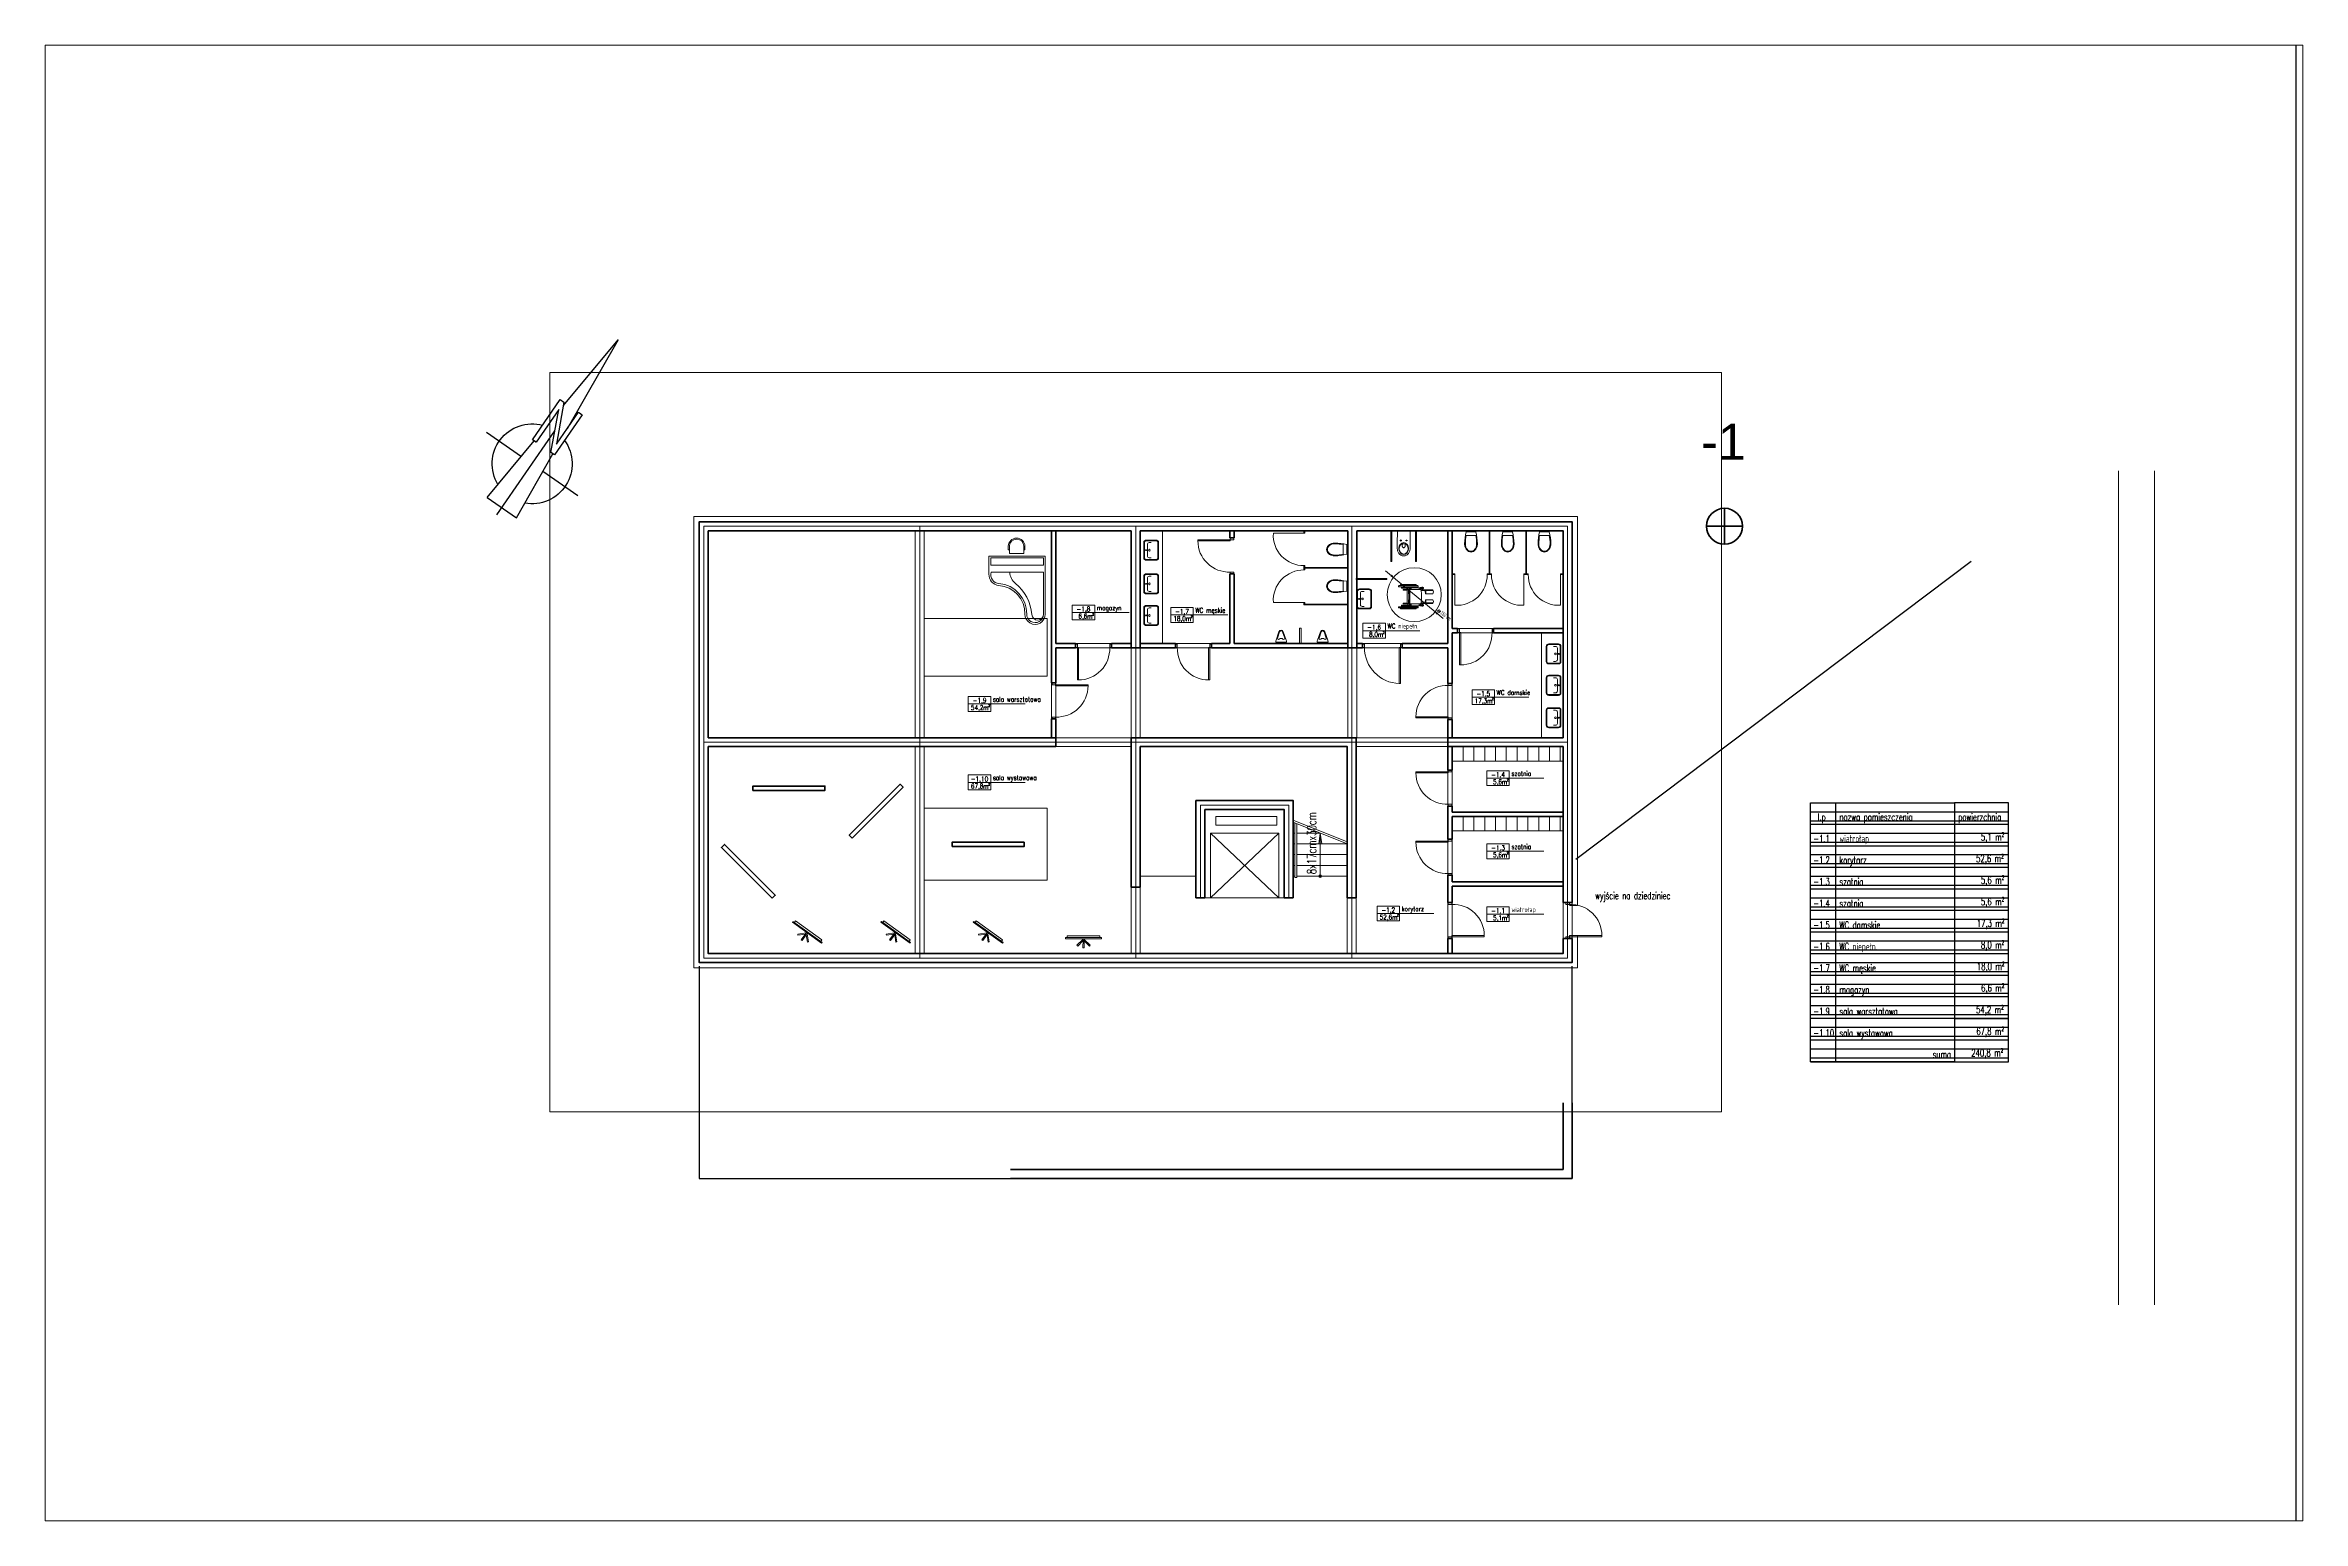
# Paper-space layout '2 (-1)' of a CAD drawing. Header units: millimetres. Extents: x -25 to 602, y -7 to 403.
# The model-space entities are those that its viewports show. They can reach past a viewport. Long polylines and large blocks are cut down to what shows.
import ezdxf
from ezdxf.enums import TextEntityAlignment as Align

# ---------------------------------------------------------------- set-up
doc = ezdxf.new("R2010")
doc.units = ezdxf.units.MM
doc.linetypes.add('DASHDOT', pattern=[25.4, 12.7, -6.35, 0, -6.35])
doc.linetypes.add('DASHED', pattern=[19.05, 12.7, -6.35])
for name, color, linetype, lineweight in [('A- NAD', 111, 'DASHED', 15), ('A-MEBLE', 253, 'Continuous', 5), ('A-OSIE', 7, 'DASHDOT', 0), ('A-SCIANY DZIAŁOWE', 1, 'Continuous', 40), ('A-STOLARKA OKIENNA', 1, 'Continuous', 5), ('A-WIDOK', 111, 'Continuous', 15), ('A-wykończenia', 6, 'Continuous', 13), ('A10_OPIS', 4, 'Continuous', 15), ('A13_WYPOSAZENIE SANITARNE', 41, 'Continuous', 9), ('A16_OPIS_POM', 2, 'Continuous', 9), ('mebelki', 8, 'Continuous', 5), ('SANITARIATY', 9, 'Continuous', 5), ('sciany murowane', 3, 'Continuous', 40)]:
    doc.layers.add(name, color=color, linetype=linetype, lineweight=lineweight)
doc.styles.add('ROMANS', font='romans', dxfattribs={"width": 0.7})
doc.styles.get("Standard").update_dxf_attribs({"font": 'arial.ttf'})

# ---------------------------------------------------------------- blocks, each defined once
blk = doc.blocks.new('MW-0-152')
at = {"layer": 'A13_WYPOSAZENIE SANITARNE', "linetype": 'ByBlock'}
blk.add_line((-15.5, -10), (15.5, -10), dxfattribs=at)
blk.add_lwpolyline([(-13.5, 0, 0.053819), (-17.7, -33.3, 0.078305), (-16.3, -42.2, 0.087719), (-12.6, -49.3, 0.105432), (-6.6, -54.4, 0.122623), (0, -56, 0.122623), (6.6, -54.4, 0.105432), (12.6, -49.3, 0.087719), (16.3, -42.2, 0.078305), (17.7, -33.3, 0.053819), (13.5, 0)], format="xyb", close=True, dxfattribs=at)
blk.add_lwpolyline([(-13.5, -10, 0.037963), (-15.7, -33.3, 0.078126), (-14.4, -41.6, 0.087719), (-11, -48.1, 0.105432), (-5.6, -52.6, 0.122623), (0, -54, 0.122623), (5.6, -52.6, 0.105432), (11, -48.1, 0.087719), (14.4, -41.6, 0.078126), (15.7, -33.3, 0.037963), (13.5, -10)], format="xyb", dxfattribs=at)
blk = doc.blocks.new('MW-0-105')
at = {"layer": 'A13_WYPOSAZENIE SANITARNE', "linetype": 'ByBlock'}
for points in [[(-21, -41), (21, -41, 0.414214), (28, -34), (28, -7, 0.414214), (21, 0), (-21, 0, 0.414214), (-28, -7), (-28, -34, 0.414214)], [(-21, -39), (21, -39, 0.414214), (26, -34), (26, -7, 0.414214), (21, -2), (-21, -2, 0.414214), (-26, -7), (-26, -34, 0.414214)]]:
    blk.add_lwpolyline(points, format="xyb", close=True, dxfattribs=at)
blk.add_lwpolyline([(21, -20.5), (21, -15, 0.414214), (16, -10), (-16, -10, 0.414214), (-21, -15), (-21, -20.5)], format="xyb", dxfattribs=at)
for centre, radius in [((0, -15.5), 2.5), ((0, -6.3), 1.29)]:
    blk.add_circle(centre, radius, dxfattribs=at)
blk = doc.blocks.new('A$C0A0820CA')
at = {"layer": 'A-STOLARKA OKIENNA'}
for points in [[(5, 5), (5, 95), (8, 95), (8, 5)], [(0, 5), (5, 5), (5, -5), (0, -5)], [(95, 5), (100, 5), (100, -5), (95, -5)]]:
    blk.add_lwpolyline(points, close=True, dxfattribs=at)
blk.add_arc((8.4, 8.4), 86.6, 357.77764, 90.28032, dxfattribs=at)
blk = doc.blocks.new('A$C3C107989')
at = {"layer": 'A13_WYPOSAZENIE SANITARNE', "lineweight": 0}
for points in [[(17.6, 0), (17.7, -12), (17.8, -23.9), (17.8, -47.8), (17.8, -49.8), (17.6, -51.8), (17.3, -53.7), (16.9, -55.7), (16.3, -57.6), (15.5, -59.4), (14.6, -61.2), (13.5, -62.8), (12.3, -64.3), (10.8, -65.7), (9.3, -67), (7.6, -68), (5.8, -68.8), (3.9, -69.5), (2, -69.9), (0, -70), (-2, -69.9), (-4, -69.5), (-5.8, -68.8), (-7.6, -68), (-9.3, -67), (-10.9, -65.7), (-12.3, -64.3), (-13.6, -62.8), (-14.7, -61.2), (-15.6, -59.4), (-16.3, -57.6), (-16.9, -55.7), (-17.3, -53.7), (-17.6, -51.8), (-17.8, -49.8), (-17.8, -47.8), (-17.8, -23.9), (-17.7, -12), (-17.6, 0)], [(-17.6, 0), (17.6, 0)]]:
    blk.add_lwpolyline(points, dxfattribs=at)
at = {"layer": 'A13_WYPOSAZENIE SANITARNE'}
for points in [[(-10.4, -27), (-5.1, -27)], [(-7.8, -24.5), (-7.8, -29.5)], [(5.1, -27), (10.2, -27)], [(7.7, -24.8), (7.7, -29.3)]]:
    blk.add_lwpolyline(points, dxfattribs=at)
at = {"layer": 'A13_WYPOSAZENIE SANITARNE', "lineweight": 0}
for points in [[(-7.8, -27.7), (-7.5, -27.7), (-7.2, -27.5), (-7.1, -27.3), (-7, -27), (-7.1, -26.7), (-7.2, -26.5), (-7.5, -26.3), (-7.8, -26.2), (-8, -26.3), (-8.3, -26.5), (-8.5, -26.7), (-8.5, -27), (-8.5, -27.3), (-8.3, -27.5), (-8, -27.7)], [(-4.5, -37.9), (-4.4, -37.6), (-4.3, -37.3), (-4.1, -37.1), (-3.8, -36.9), (-2.9, -36.5), (-2, -36.3), (-1, -36.1), (0, -36.1), (1, -36.1), (2, -36.3), (2.9, -36.5), (3.8, -36.9), (4.1, -37.1), (4.3, -37.3), (4.4, -37.6), (4.4, -37.9), (4.4, -40.7), (4.3, -42.1), (4, -43.5), (3.8, -44.2), (3.5, -44.9), (3.1, -45.5), (2.6, -46), (2, -46.4), (1.4, -46.7), (0.7, -47), (0, -47), (-0.7, -47), (-1.4, -46.7), (-2.1, -46.4), (-2.6, -46), (-3.1, -45.5), (-3.5, -44.9), (-3.8, -44.2), (-4, -43.5), (-4.3, -42.1), (-4.4, -40.7)]]:
    blk.add_lwpolyline(points, close=True, dxfattribs=at)
blk.add_circle((7.7, -27), 0.752, dxfattribs=at)
for centre, major_axis, ratio in [((0, -49.5), (0, -16.5), 0.829441), ((0, -49.9), (0, -14.8), 0.831158)]:
    blk.add_ellipse(centre, major_axis=major_axis, ratio=ratio, start_param=0, end_param=6.283185, dxfattribs=at)
blk = doc.blocks.new('MW-0-174')
at = {"layer": 'A13_WYPOSAZENIE SANITARNE'}
for points in [[(-6, -28.7, 0.71055), (6, -28.7), (14.2, -5.4, 0.08401), (15, -0.5), (15, 0), (-15, 0), (-15, -0.5, 0.08401), (-14.2, -5.4)], [(6, -7.5, -0.647842), (10, -11.2), (4.2, -28, -0.71055), (-4.2, -28), (-10, -11.2, -0.763455), (-5.2, -8, 0.366262), (5.2, -8, -0.077354)]]:
    blk.add_lwpolyline(points, format="xyb", close=True, dxfattribs=at)
blk = doc.blocks.new('A$C078D0F1A')
at = {"layer": 'sciany murowane'}
for p, q in [((-50, 0), (50, 0)), ((0, 50), (0, -50))]:
    blk.add_line(p, q, dxfattribs=at)
blk.add_circle((0, 0), 50, dxfattribs=at)
blk = doc.blocks.new('opis-pomieszczenie')
for p, q in [((-64.8, 0), (99.9, 0)), ((0, 21.8), (0, -21.4))]:
    blk.add_line(p, q)
blk.add_lwpolyline([(0, 21.8), (-64.8, 21.8), (-64.8, -21.4), (0, -21.4)])
at = {"style": 'ROMANS', "width": 0.7}
for s, height, p in [('m', 14.3, (-13.8, -18)), ('2', 7.15, (-4.6, -8.4))]:
    blk.add_text(s, height=height, dxfattribs=at).set_placement(p, align=Align.CENTER)
blk.add_attdef('NR', text='', height=14.3, dxfattribs=at).set_placement((-32.4, 2.8), align=Align.CENTER)
for tag, p in [('POMIESZCZENIE', (6.3, 3.9)), ('POS', (6.3, -17.6))]:
    blk.add_attdef(tag, p, '', height=14.3, dxfattribs=at)
blk.add_attdef('POW', text='', height=14.3, dxfattribs=at).set_placement((-27, -17.4), align=Align.RIGHT)
blk = doc.blocks.new('A$C6F6820FE')
at = {"layer": 'A-MEBLE'}
for p, q in [((0, -13.7), (40, -13.7)), ((0, -43.7), (40, -43.7)), ((40, -313.7), (40, -5.7)), ((0, -73.7), (40, -73.7)), ((0, -103.7), (40, -103.7)), ((0, -133.7), (40, -133.7)), ((0, -163.7), (40, -163.7)), ((0, -193.7), (40, -193.7)), ((0, -223.7), (40, -223.7)), ((0, -253.7), (40, -253.7)), ((0, -283.7), (40, -283.7))]:
    blk.add_line(p, q, dxfattribs=at)
blk = doc.blocks.new('A$C1A052F2C')
at = {"layer": 'A-STOLARKA OKIENNA'}
for points in [[(-105, -5), (-110, -5), (-110, 5), (-105, 5)], [(0, -5), (-5, -5), (-5, 5), (0, 5)], [(-5, -5), (-5, -105), (-8, -105), (-8, -5)]]:
    blk.add_lwpolyline(points, close=True, dxfattribs=at)
blk.add_arc((-4.3, -4.4), 100.7, 180.3589, 267.89619, dxfattribs=at)
blk = doc.blocks.new('A$C594607AF')
at = {"layer": 'A-MEBLE'}
for p, q in [((46.8, 67.9), (-5.2, 67.9)), ((-5.2, 64.7), (46.8, 64.7)), ((42.4, 70.5), (-0.8, 70.5)), ((-0.8, 70.5), (-0.8, 67.9)), ((1.8, 63), (1.8, 60.4)), ((19.6, 63), (1.8, 63)), ((19.6, 64.7), (19.6, 57.1)), ((22.1, 64.7), (22.1, 60.6)), ((37.3, 63), (22.1, 63)), ((37.3, 63), (37.3, 61.9)), ((42.4, 70.5), (42.4, 67.9)), ((58.5, 55.9), (58.5, 63.1)), ((58.5, 63.1), (60.7, 63.1)), ((60.7, 63.1), (60.7, 55.9)), ((-5.2, 9.3), (46.8, 9.3)), ((46.8, 6.1), (-5.2, 6.1)), ((-0.8, 3.5), (-0.8, 6.1)), ((42.4, 3.5), (-0.8, 3.5)), ((19.6, 60.4), (1.8, 60.4)), ((1.8, 11), (1.8, 13.6)), ((19.6, 13.6), (1.8, 13.6)), ((19.6, 11), (1.8, 11)), ((7.2, 57.1), (6.6, 57.1)), ((6.6, 55.3), (17.5, 55.3)), ((6.6, 18.7), (17.5, 18.7)), ((7.2, 16.9), (6.6, 16.9)), ((9.6, 57.1), (9, 57.1)), ((9.6, 16.9), (9, 16.9)), ((12.1, 57.1), (11.4, 57.1)), ((12.1, 16.9), (11.4, 16.9)), ((14.6, 57.1), (13.9, 57.1)), ((14.6, 16.9), (13.9, 16.9)), ((17.5, 57.1), (16.4, 57.1)), ((17.5, 16.9), (16.4, 16.9)), ((17.5, 57.1), (19.9, 57.1)), ((17.5, 16.9), (17.5, 57.1)), ((17.5, 57.1), (19.9, 57.1)), ((17.5, 16.9), (19.9, 16.9)), ((19.6, 9.3), (19.6, 16.9)), ((22.1, 60.6), (29, 60.6)), ((22.1, 58.1), (29, 58.1)), ((22.1, 58.1), (22.1, 41.7)), ((22.1, 41.7), (24.6, 41.7)), ((24.6, 41.7), (22.1, 41.7)), ((24.6, 32.3), (22.1, 32.3)), ((22.1, 15.9), (22.1, 32.3)), ((22.1, 15.9), (29, 15.9)), ((22.1, 13.4), (29, 13.4)), ((22.1, 9.3), (22.1, 13.4)), ((37.3, 11), (22.1, 11)), ((24.6, 57.1), (29.2, 57.1)), ((24.6, 16.9), (24.6, 57.1)), ((24.6, 57.1), (29.2, 57.1)), ((24.6, 16.9), (29.2, 16.9)), ((50.7, 61.9), (29.3, 61.9)), ((50.7, 61.9), (29.3, 61.9)), ((29.3, 56.8), (50.7, 56.8)), ((29.3, 56.8), (50.7, 56.8)), ((29.3, 17.2), (50.7, 17.2)), ((50.7, 12.1), (29.3, 12.1)), ((37.3, 11), (37.3, 12.1)), ((42.4, 3.5), (42.4, 6.1)), ((50.8, 57.1), (55.4, 57.1)), ((50.8, 57.1), (55.4, 57.1)), ((50.8, 16.9), (55.4, 16.9)), ((58.5, 62.3), (53.3, 62.3)), ((53.3, 59.9), (58.5, 59.9)), ((53.3, 14.1), (58.5, 14.1)), ((58.5, 11.7), (53.3, 11.7)), ((55.7, 55.9), (89.3, 55.9)), ((55.7, 18.1), (89.3, 18.1)), ((56.1, 53.9), (90.1, 53.9)), ((56.1, 20.1), (90.1, 20.1)), ((58.5, 18.1), (58.5, 10.9)), ((58.5, 10.9), (60.7, 10.9)), ((62.1, 62.3), (60.7, 62.3)), ((62.1, 59.9), (60.7, 59.9)), ((60.7, 10.9), (60.7, 18.1)), ((62.1, 14.1), (60.7, 14.1)), ((62.1, 11.7), (60.7, 11.7)), ((89.3, 45.3), (68.9, 45.3)), ((89.3, 28.7), (68.9, 28.7))]:
    blk.add_line(p, q, dxfattribs=at)
for centre, radius, start, end in [((-5, 66.3), 1.62, 83.34842, 263.34842), ((46.7, 66.3), 1.62, 276.65158, 96.65158), ((-5, 7.7), 1.62, 96.65158, 276.65158), ((8.8, 56.2), 2.43, 157.5799, 202.4201), ((8.8, 17.8), 2.43, 157.5799, 202.4201), ((8.1, 59.4), 2.43, 248.70127, 291.29873), ((8.1, 14.6), 2.43, 68.70127, 111.29873), ((10.5, 59.4), 2.43, 248.70127, 291.29873), ((10.5, 14.6), 2.43, 68.70127, 111.29873), ((13, 59.4), 2.43, 248.70127, 291.29873), ((13, 14.6), 2.43, 68.70127, 111.29873), ((15.5, 59.4), 2.43, 248.70127, 291.29873), ((15.5, 14.6), 2.43, 68.70127, 111.29873), ((-64.5, 37), 86.8, 346.5803, 13.4197), ((35.8, 59.4), 6.91, 158.6958, 201.3042), ((35.8, 59.4), 6.91, 158.6958, 201.3042), ((35.8, 14.6), 6.91, 158.6958, 201.3042), ((46.7, 7.7), 1.62, 263.34842, 83.34842), ((44.2, 59.4), 6.91, 338.6958, 21.3042), ((44.2, 59.4), 6.91, 338.6958, 21.3042), ((44.2, 14.6), 6.91, 338.6958, 21.3042), ((53.7, 61.1), 1.29, 111.19345, 248.80655), ((53.7, 12.9), 1.29, 111.19345, 248.80655), ((-29, 37), 86.8, 346.5803, 13.4197), ((61.6, 61.1), 1.29, 291.19345, 68.80655), ((61.6, 12.9), 1.29, 291.19345, 68.80655), ((80.7, 50.6), 12.9, 165.06492, 204.38543), ((80.7, 23.4), 12.9, 155.61457, 194.93508), ((80.7, 50.6), 11.7, 165.06492, 207.03246), ((80.7, 23.4), 11.7, 152.96754, 194.93508), ((77.6, 50.6), 12.9, 335.61457, 24.38543), ((77.6, 23.4), 12.9, 335.61457, 24.38543)]:
    blk.add_arc(centre, radius, start, end, dxfattribs=at)
blk = doc.blocks.new('A$C50B7139D')
at = {"layer": 'A-MEBLE'}
h = blk.add_hatch(color=256, dxfattribs=at)
h.dxf.hatch_style = 1
h.paths.add_polyline_path([(-117.6, 106.2), (-112.1, 99.5), (-119.7, 103.7)])
h = blk.add_hatch(color=256, dxfattribs=at)
h.dxf.hatch_style = 1
h.paths.add_polyline_path([(11, -0.3), (3.4, 3.9), (9, -2.8)])
blk.add_line((3.4, 3.9), (-112.2, 99.4), dxfattribs=at)
for points in [[(-112.1, 99.5), (-134.2, 117.8)], [(3.4, 3.9), (25.5, -14.4)]]:
    blk.add_lwpolyline(points, dxfattribs=at)
for points in [[(-117.6, 106.2), (-112.1, 99.5), (-119.7, 103.7)], [(11, -0.3), (3.4, 3.9), (9, -2.8)]]:
    blk.add_lwpolyline(points, close=True, dxfattribs=at)
blk.add_circle((-54.4, 51.6), 75, dxfattribs=at)
at = {"layer": 'A16_OPIS_POM'}
blk.add_line((8.9, 6.4), (19.8, 4.8), dxfattribs=at)
blk.add_circle((14.4, 5.8), 3.53, dxfattribs=at)
blk.add_blockref('A$C594607AF', (-91.7, 8.9))
at = {"layer": 'A16_OPIS_POM', "insert": (23.3, 6.8), "char_height": 10, "attachment_point": 1, "rotation": 322.72495, "style": 'ROMANS'}
blk.add_mtext_dynamic_manual_height_columns('{\\fArial Narrow|b0|i0|c0|p34;150 cm}', width=102.116, gutter_width=12.5, heights=[0], dxfattribs=at)
blk = doc.blocks.new('A$C75C05469')
at = {"layer": 'A-WIDOK'}
h = blk.add_hatch(color=256, dxfattribs=at)
h.dxf.hatch_style = 1
h.paths.add_polyline_path([(9.8, -60), (-4.9, -30)])
h.paths.add_polyline_path([(4, 0), (0.1, 30), (0, 30), (-4, 0)])
blk.add_lwpolyline([(0.1, 30), (4, 0), (-4, 0), (0, 30)], dxfattribs=at)
blk = doc.blocks.new('sztalugaa')
at = {"layer": 'A-MEBLE', "ltscale": 10}
for points in [[(-61, -73.2), (-3.7, 8.7), (-1.2, 7), (-58.6, -75), (-61, -73.2)], [(-4.1, 2.9), (0, 0), (-51.6, -73.7), (-55.7, -70.9)], [(-35.1, -32.8), (-57.7, -36.8), (-58.2, -33.9), (-37.8, -30.3)], [(-34.8, -28.8), (-52.4, -16.4), (-54.1, -18.9), (-36.5, -31.2)], [(-32.8, -29.6), (-36.7, -6.9), (-39.7, -7.4), (-36.1, -27.8)], [(-33.5, -33.9), (-36.8, -31.6), (-34.5, -28.3), (-31.2, -30.6), (-33.5, -33.9)]]:
    blk.add_lwpolyline(points, dxfattribs=at)
blk = doc.blocks.new('fortepian')
at = {"layer": 'mebelki'}
for p, q in [((-27, -56.8), (-17, -56.8)), ((-17, -56.8), (-17, -59.8)), ((-27, -102.8), (-17, -102.8)), ((-17, -102.8), (-17, -99.8))]:
    blk.add_line(p, q, dxfattribs=at)
for points in [[(1.6, 0), (161.6, 0, -1.008602), (161.1, -56.7, 0.396836), (81.6, -129.1, -0.411209), (50, -156.5), (0, -156.5), (0, 0)], [(-7, -99.8), (-7, -59.8), (-27, -59.8, 1), (-27, -99.8)]]:
    blk.add_lwpolyline(points, format="xyb", close=True, dxfattribs=at)
for points in [[(25, -151.5), (5, -151.5), (5, -5)], [(25, -151.5), (25, -5)], [(45, -150.5), (45, -5)]]:
    blk.add_lwpolyline(points, dxfattribs=at)
for points in [[(5, -5), (25, -5, -1.008602)], [(45, -5), (161.6, -5, -1.008602), (161.2, -51.7, 0.396836), (76.6, -128.7, -0.476896), (45, -150.5)], [(161.6, -5, -0.964093), (162.8, -37.5, 0.208), (76, -83, -0.210675), (45.1, -99, -0.001592)]]:
    blk.add_lwpolyline(points, format="xyb", dxfattribs=at)
blk.add_arc((-27, -79.8), 23, 90, 270, dxfattribs=at)
blk = doc.blocks.new('A$C44275C23')
for p, q in [((4.61, 4.11), (4.61, 0.97)), ((0, 0), (7.57, 0)), ((0.66, 1.32), (6.09, 0.85)), ((0.66, 1.32), (0.66, -1.32)), ((6.09, 0.99), (9.71, 0.99)), ((6.09, 0.66), (6.09, 0.99)), ((6.09, 0.89), (6.09, 0.82)), ((6.09, 0.76), (6.09, 0.69)), ((9.05, 0.66), (6.09, 0.66)), ((6.09, -0.66), (9.05, 0.66)), ((9.71, 0.66), (6.83, -0.66)), ((15.79, 0), (8.22, -0.66)), ((9.49, 0.56), (15.79, 0)), ((9.71, 0.99), (9.71, 0.66)), ((0.66, -1.32), (6.09, -0.85)), ((4.61, -0.97), (4.61, -4.11)), ((6.09, -0.99), (6.09, -0.66)), ((9.71, -0.99), (6.09, -0.99)), ((6.83, -0.66), (9.71, -0.66)), ((9.71, -0.66), (9.71, -0.99)), ((9.71, -0.69), (9.71, -0.76)), ((9.71, -0.82), (9.71, -0.89))]:
    blk.add_line(p, q)
at = {"extrusion": (0, 0, -1)}
for major_axis, start_param, end_param in [((0, -2.96), 1.990863, 4.372879), ((0, 2.96), 1.909951, 4.291964)]:
    blk.add_ellipse((4.61, 0), major_axis=major_axis, ratio=1, start_param=start_param, end_param=end_param, dxfattribs=at)

msp = doc.modelspace()

# ---------------------------------------------------------------- hatches: boundary and pattern name
at = {"layer": 'A-WIDOK'}
h = msp.add_hatch(color=256, dxfattribs=at)
h.dxf.hatch_style = 1
edge = h.paths.add_edge_path()
edge.add_arc((17729.26, 18005.75), 3.47, 90, 450)

# ---------------------------------------------------------------- linework, layer by layer
for p, q in [((18404.26, 18965.75), (18404.26, 18845.75)), ((18439.26, 18052.75), (19537.98, 18880.85)), ((19161.8, 17490.09), (19161.8, 18210.09)), ((19091.8, 18150.09), (19641.8, 18150.09)), ((19491.8, 18150.09), (19491.8, 17610.09)), ((19091.8, 18090.09), (19641.8, 18090.09)), ((19641.8, 18030.09), (19091.8, 18030.09)), ((19641.8, 17970.09), (19091.8, 17970.09)), ((19641.8, 17910.09), (19091.8, 17910.09)), ((19641.8, 17850.09), (19091.8, 17850.09)), ((19641.8, 17790.09), (19091.8, 17790.09)), ((19641.8, 17730.09), (19091.8, 17730.09)), ((19641.8, 17670.09), (19091.8, 17670.09)), ((19641.8, 17610.09), (19091.8, 17610.09)), ((19641.8, 17550.09), (19091.8, 17550.09))]:
    msp.add_line(p, q)
at = {"color": 4}
for p, q in [((19091.8, 18185.09), (19641.8, 18185.09)), ((19091.8, 18160.09), (19641.8, 18160.09)), ((19091.8, 18125.09), (19641.8, 18125.09)), ((19091.8, 18100.09), (19641.8, 18100.09)), ((19641.8, 18065.09), (19091.8, 18065.09)), ((19641.8, 18040.09), (19091.8, 18040.09)), ((19641.8, 18005.09), (19091.8, 18005.09)), ((19641.8, 17980.09), (19091.8, 17980.09)), ((19641.8, 17945.09), (19091.8, 17945.09)), ((19641.8, 17920.09), (19091.8, 17920.09)), ((19641.8, 17885.09), (19091.8, 17885.09)), ((19641.8, 17860.09), (19091.8, 17860.09)), ((19641.8, 17825.09), (19091.8, 17825.09)), ((19641.8, 17800.09), (19091.8, 17800.09)), ((19641.8, 17765.09), (19091.8, 17765.09)), ((19641.8, 17740.09), (19091.8, 17740.09)), ((19641.8, 17705.09), (19091.8, 17705.09)), ((19641.8, 17680.09), (19091.8, 17680.09)), ((19641.8, 17645.09), (19091.8, 17645.09)), ((19641.8, 17620.09), (19091.8, 17620.09)), ((19641.8, 17585.09), (19091.8, 17585.09)), ((19641.8, 17560.09), (19091.8, 17560.09)), ((19641.8, 17525.09), (19091.8, 17525.09)), ((19641.8, 17500.09), (19091.8, 17500.09))]:
    msp.add_line(p, q, dxfattribs=at)
for points in [[(6336.59, 20747.27), (20439.26, 20747.27), (20439.26, 15409.23), (6336.59, 15409.23)], [(19491.8, 18210.09), (19491.8, 17490.09), (19091.8, 17490.09), (19091.8, 18210.09)]]:
    msp.add_lwpolyline(points, close=True)
for points in [[(19491.8, 17610.09), (19641.8, 17610.09), (19641.8, 18210.09), (19491.8, 18210.09)], [(16004.26, 17755.75), (16004.26, 17165.75), (18429.26, 17165.75), (18429.26, 17755.75)], [(19091.8, 17490.09), (19641.8, 17490.09), (19641.8, 17610.09)]]:
    msp.add_lwpolyline(points)
at = {"layer": 'A- NAD', "ltscale": 2}
for p, q in [((16604.26, 18390.75), (16604.26, 18965.75)), ((16629.26, 18390.75), (16629.26, 18965.75)), ((18110.87, 18694.03), (18210.87, 18694.03)), ((17049.66, 18652.03), (17149.66, 18652.03)), ((17049.66, 18640.03), (17149.66, 18640.03)), ((17204.26, 18640.03), (17204.26, 18390.75)), ((17229.26, 18640.03), (17229.26, 18390.75)), ((17326.32, 18640.03), (17427.37, 18640.03)), ((17327.37, 18652.03), (17427.37, 18652.03)), ((17806.26, 18640.03), (17806.26, 18390.75)), ((17831.26, 18640.03), (17831.26, 18390.75)), ((17847.11, 18652.03), (17957.11, 18652.03)), ((17847.11, 18640.03), (17957.11, 18640.03)), ((18110.87, 18682.03), (18210.87, 18682.03)), ((16983.26, 18443), (16983.26, 18543)), ((16995.26, 18543), (16995.26, 18443)), ((18084.26, 18541.03), (18084.26, 18441.03)), ((18096.26, 18541.03), (18096.26, 18441.03)), ((16995.26, 18390.75), (17204.26, 18390.75)), ((17829.26, 18390.75), (18084.26, 18390.75)), ((16604.26, 17790.75), (16604.26, 18365.75)), ((16629.26, 17790.75), (16629.26, 18365.75)), ((16995.26, 18365.75), (17204.26, 18365.75)), ((17829.26, 18365.75), (18084.26, 18365.75)), ((18084.26, 18300.6), (18084.26, 18200.6)), ((18096.26, 18300.6), (18096.26, 18200.6)), ((16629.26, 18237), (16629.26, 18037)), ((18084.26, 18008.27), (18084.26, 18108.27)), ((18096.26, 18008.27), (18096.26, 18108.27)), ((17384.26, 18005.75), (17229.26, 18005.75)), ((17204.26, 17790.75), (17204.26, 17975.75)), ((17229.26, 17790.75), (17229.26, 17975.75)), ((17804.26, 17945.75), (17804.26, 17790.75)), ((17829.26, 17945.75), (17829.26, 17790.75)), ((18084.26, 17932.55), (18084.26, 17832.55)), ((18096.26, 17932.55), (18096.26, 17832.55)), ((18404.26, 17932.55), (18404.26, 17832.55)), ((18429.26, 17832.55), (18429.26, 17932.55)), ((17229.26, 17765.75), (17804.26, 17765.75))]:
    msp.add_line(p, q, dxfattribs=at)
for points in [[(16629.26, 18721.72), (16971.26, 18721.72), (16971.26, 18561.72), (16629.26, 18561.72)], [(16629.26, 18195), (16971.26, 18195), (16971.26, 17995), (16629.26, 17995)]]:
    msp.add_lwpolyline(points, dxfattribs=at)
at = {"layer": 'A-MEBLE'}
for points in [[(17659.26, 18153.75), (17659.26, 18005.75)], [(17664.26, 18151.75), (17664.26, 18005.75)], [(17659.26, 18005.75), (17659.26, 18001.75), (17664.26, 18001.75), (17664.26, 18005.75)]]:
    msp.add_lwpolyline(points, dxfattribs=at)
at = {"layer": 'A-OSIE', "ltscale": 2}
for p, q in [((16016.76, 18978.25), (18416.76, 18978.25)), ((16616.76, 17778.25), (16616.76, 18978.25)), ((17216.76, 17778.25), (17216.76, 18978.25)), ((17816.76, 17778.25), (17816.76, 18978.25)), ((16016.76, 18378.25), (18416.76, 18378.25)), ((16016.76, 17778.25), (18416.76, 17778.25))]:
    msp.add_line(p, q, dxfattribs=at)
for points in [[(18416.76, 18978.25), (18416.76, 17778.25), (16016.76, 17778.25), (16016.76, 18978.25)], [(17396.76, 17945.75), (17396.76, 18203.25), (17641.76, 18203.25), (17641.76, 17945.75)]]:
    msp.add_lwpolyline(points, dxfattribs=at)
at = {"layer": 'A-SCIANY DZIAŁOWE'}
for p, q in [((16983.26, 18965.75), (16983.26, 18543)), ((16995.26, 18652.03), (16995.26, 18965.75)), ((17478.26, 18945.94), (17478.26, 18965.75)), ((17478.26, 18945.94), (17490.26, 18945.94)), ((17490.26, 18945.94), (17490.26, 18965.75)), ((18084.26, 18965.75), (18084.26, 18652.03)), ((18096.26, 18965.75), (18096.26, 18694.03)), ((17478.26, 18652.03), (17478.26, 18845.94)), ((17478.26, 18845.94), (17490.26, 18845.94)), ((17490.26, 18652.03), (17490.26, 18845.94)), ((18096.26, 18694.03), (18110.87, 18694.03)), ((18110.87, 18682.03), (18110.87, 18694.03)), ((18210.87, 18694.03), (18404.26, 18694.03)), ((18210.87, 18682.03), (18210.87, 18694.03)), ((16995.26, 18652.03), (17049.66, 18652.03)), ((16995.26, 18543), (16995.26, 18640.03)), ((16995.26, 18640.03), (17049.66, 18640.03)), ((17049.66, 18640.03), (17049.66, 18652.03)), ((17149.66, 18652.03), (17204.26, 18652.03)), ((17149.66, 18640.03), (17149.66, 18652.03)), ((17149.66, 18640.03), (17204.26, 18640.03)), ((17229.26, 18652.03), (17327.37, 18652.03)), ((17229.26, 18640.03), (17327.37, 18640.03)), ((17327.37, 18640.03), (17327.37, 18652.03)), ((17847.11, 18652.03), (17829.26, 18652.03)), ((17829.26, 18640.03), (17847.11, 18640.03)), ((17847.11, 18640.03), (17847.11, 18652.03)), ((18084.26, 18652.03), (17957.11, 18652.03)), ((17957.11, 18652.03), (17957.11, 18640.03)), ((17957.11, 18640.03), (18084.26, 18640.03)), ((18084.26, 18640.03), (18084.26, 18541.03)), ((18096.26, 18682.03), (18096.26, 18541.03)), ((18096.26, 18682.03), (18110.87, 18682.03)), ((18210.87, 18682.03), (18404.26, 18682.03)), ((16983.17, 18543), (16995.17, 18543)), ((18084.26, 18541.03), (18096.26, 18541.03)), ((16983.26, 18443), (16983.26, 18390.75)), ((16983.26, 18443), (16995.26, 18443)), ((16995.26, 18390.75), (16995.26, 18443)), ((18084.26, 18441.03), (18084.26, 18390.75)), ((18084.26, 18441.03), (18096.26, 18441.03)), ((18096.26, 18441.03), (18096.26, 18390.75)), ((18084.26, 18365.75), (18084.26, 18300.6)), ((18096.26, 18365.75), (18096.26, 18300.6)), ((18084.26, 18300.6), (18096.26, 18300.6)), ((18084.26, 18200.6), (18084.26, 18108.27)), ((18084.26, 18200.6), (18096.26, 18200.6)), ((18096.26, 18200.6), (18096.26, 18184.02)), ((18404.26, 18184.02), (18096.26, 18184.02)), ((18096.26, 18172.02), (18096.26, 18108.27)), ((18404.26, 18172.02), (18096.26, 18172.02)), ((18084.26, 18108.27), (18096.26, 18108.27)), ((18084.26, 18008.27), (18084.26, 17932.55)), ((18084.26, 18008.27), (18096.26, 18008.27)), ((18096.26, 18008.27), (18096.26, 17990.28)), ((18404.26, 17990.28), (18096.26, 17990.28)), ((18096.26, 17978.28), (18096.26, 17932.55)), ((18404.26, 17978.28), (18096.26, 17978.28)), ((18084.26, 17932.55), (18096.26, 17932.55)), ((18084.26, 17832.55), (18084.26, 17790.75)), ((18084.26, 17832.55), (18096.26, 17832.55)), ((18096.26, 17832.55), (18096.26, 17790.75))]:
    msp.add_line(p, q, dxfattribs=at)
for points in [[(17478.26, 18652.03), (17427.37, 18652.03), (17427.37, 18640.03), (17806.26, 18640.03)], [(17806.26, 18652.03), (17490.26, 18652.03)], [(16153.57, 18244.35), (16353.57, 18244.35), (16353.57, 18256.35), (16153.57, 18256.35), (16153.57, 18244.35)], [(16429.35, 18111.47), (16570.77, 18252.89), (16562.29, 18261.37), (16420.87, 18119.95), (16429.35, 18111.47)], [(16207.21, 17944.31), (16065.79, 18085.73), (16074.27, 18094.22), (16215.69, 17952.8), (16207.21, 17944.31)], [(16706.51, 18087.94), (16906.51, 18087.94), (16906.51, 18099.94), (16706.51, 18099.94), (16706.51, 18087.94)]]:
    msp.add_lwpolyline(points, dxfattribs=at)
at = {"layer": 'A-STOLARKA OKIENNA'}
for p, q in [((17684.26, 18958.75), (17599.26, 18958.75)), ((18103.26, 18843.75), (18103.26, 18758.75)), ((18295.26, 18843.75), (18295.26, 18758.75)), ((18397.26, 18843.75), (18397.26, 18758.75)), ((17684.26, 18766.75), (17599.26, 18766.75))]:
    msp.add_line(p, q, dxfattribs=at)
for centre, start, end in [((17683.48, 18953.15), 176.196766, 270.53008), ((17683.48, 18772.35), 89.46992, 183.803234), ((18108.86, 18842.97), 266.196766, 0.53008), ((18289.67, 18842.97), 179.46992, 273.803234), ((18391.67, 18842.97), 179.46992, 273.803234)]:
    msp.add_arc(centre, 84.41, start, end, dxfattribs=at)
at = {"layer": 'A-WIDOK'}
for p, q in [((17424.26, 18125.75), (17614.26, 17945.75)), ((17424.26, 17945.75), (17614.26, 18125.75)), ((17804.26, 18101.13), (17654.26, 18161.13)), ((17804.26, 18095.75), (17654.26, 18155.75)), ((17654.26, 18125.75), (17659.26, 18125.75)), ((17664.26, 18125.75), (17729.26, 18125.75)), ((17729.26, 18005.75), (17729.26, 18125.75)), ((17654.26, 18095.75), (17659.26, 18095.75)), ((17654.26, 18065.75), (17659.26, 18065.75)), ((17664.26, 18095.75), (17804.26, 18095.75)), ((17664.26, 18065.75), (17804.26, 18065.75)), ((17654.26, 18035.75), (17659.26, 18035.75)), ((17659.26, 18005.75), (17654.26, 18005.75)), ((17664.26, 18035.75), (17804.26, 18035.75)), ((17804.26, 18005.75), (17664.26, 18005.75)), ((17409.26, 17945.75), (17629.26, 17945.75))]:
    msp.add_line(p, q, dxfattribs=at)
msp.add_lwpolyline([(17424.26, 18125.75), (17614.26, 18125.75), (17614.26, 17945.75), (17424.26, 17945.75)], close=True, dxfattribs=at)
msp.add_lwpolyline([(17439.26, 18171.29), (17609.26, 18171.29), (17609.26, 18147.29), (17439.26, 18147.29), (17439.26, 18171.29)], dxfattribs=at)
msp.add_circle((17729.26, 18005.75), 3.47, dxfattribs=at)
at = {"layer": 'A-wykończenia'}
msp.add_lwpolyline([(18844.26, 17524.55), (18844.26, 17350.75), (15589.26, 17350.75), (15589.26, 19405.75), (18844.26, 19405.75)], close=True, dxfattribs=at)
msp.add_lwpolyline([(18421.76, 17840.55), (18444.26, 17840.55), (18444.26, 17750.75), (15989.26, 17750.75), (15989.26, 19005.75), (18444.26, 19005.75), (18444.26, 17924.55), (18421.76, 17924.55)], dxfattribs=at)
at = {"layer": 'A10_OPIS'}
for p, q in [((19946.69, 16814.28), (19946.69, 19132.4)), ((20046.69, 16814.28), (20046.69, 19132.4))]:
    msp.add_line(p, q, dxfattribs=at)
at = {"layer": 'A13_WYPOSAZENIE SANITARNE'}
for p, q in [((17291.26, 18652.03), (17291.26, 18965.75)), ((17684.26, 18965.75), (17684.26, 18958.75)), ((17684.26, 18958.75), (17686.26, 18958.75)), ((17686.26, 18965.75), (17686.26, 18958.75)), ((18198.26, 18845.75), (18198.26, 18965.75)), ((18200.26, 18845.75), (18200.26, 18965.75)), ((18300.26, 18845.75), (18300.26, 18965.75)), ((18302.26, 18845.75), (18302.26, 18965.75)), ((17684.26, 18868.75), (17684.26, 18856.75)), ((17684.26, 18868.75), (17684.26, 18863.75)), ((17684.26, 18868.75), (17686.26, 18868.75)), ((17684.26, 18856.75), (17686.26, 18856.75)), ((17686.26, 18868.75), (17686.26, 18856.75)), ((17686.26, 18868.75), (17686.26, 18863.75)), ((17686.26, 18863.75), (17806.26, 18863.75)), ((17686.26, 18861.75), (17806.26, 18861.75)), ((18098.26, 18845.75), (18103.26, 18845.75)), ((18098.26, 18843.75), (18103.26, 18843.75)), ((18103.26, 18843.75), (18103.26, 18845.75)), ((18193.26, 18843.75), (18193.26, 18845.75)), ((18193.26, 18845.75), (18198.26, 18845.75)), ((18193.26, 18843.75), (18205.26, 18843.75)), ((18198.26, 18845.75), (18198.26, 18845.75)), ((18198.26, 18843.75), (18205.26, 18843.75)), ((18198.26, 18843.75), (18198.26, 18843.75)), ((18200.26, 18845.75), (18205.26, 18845.75)), ((18205.26, 18843.75), (18205.26, 18845.75)), ((18295.26, 18845.75), (18300.26, 18845.75)), ((18295.26, 18843.75), (18295.26, 18845.75)), ((18295.26, 18845.75), (18300.26, 18845.75)), ((18295.26, 18843.75), (18295.26, 18845.75)), ((18295.26, 18843.75), (18307.26, 18843.75)), ((18295.26, 18843.75), (18300.26, 18843.75)), ((18302.26, 18845.75), (18307.26, 18845.75)), ((18307.26, 18843.75), (18307.26, 18845.75)), ((18397.26, 18845.75), (18404.26, 18845.75)), ((18397.26, 18845.75), (18402.26, 18845.75)), ((18397.26, 18843.75), (18397.26, 18845.75)), ((18397.26, 18843.75), (18404.26, 18843.75)), ((18397.26, 18843.75), (18402.26, 18843.75)), ((17684.26, 18766.75), (17684.26, 18759.75)), ((17684.26, 18766.75), (17684.26, 18761.75)), ((17684.26, 18766.75), (17686.26, 18766.75)), ((17684.26, 18759.75), (17686.26, 18759.75)), ((17686.26, 18766.75), (17686.26, 18759.75)), ((17686.26, 18766.75), (17686.26, 18761.75)), ((17686.26, 18761.75), (17806.26, 18761.75)), ((17686.26, 18759.75), (17806.26, 18759.75)), ((18344.26, 18682.03), (18344.26, 18390.75))]:
    msp.add_line(p, q, dxfattribs=at)
for points in [[(17925.74, 18965.75), (17925.74, 18880.75), (17928.74, 18880.75), (17928.74, 18965.75), (17925.74, 18965.75)], [(17996.92, 18965.75), (17996.92, 18880.75), (17993.92, 18880.75), (17993.92, 18965.75), (17996.92, 18965.75)], [(17829.05, 18830.34), (17914.05, 18830.34), (17914.05, 18833.34), (17829.05, 18833.34), (17829.05, 18830.34)], [(17671.39, 18654.66), (17671.39, 18694.66), (17676.39, 18694.66), (17676.39, 18654.66)]]:
    msp.add_lwpolyline(points, dxfattribs=at)
at = {"layer": 'SANITARIATY'}
for p, q in [((17684.26, 18965.75), (17686.26, 18965.75)), ((17684.26, 18965.75), (17686.26, 18965.75)), ((17686.26, 18965.75), (17806.26, 18965.75)), ((17684.26, 18868.75), (17686.26, 18868.75)), ((18205.26, 18843.75), (18205.26, 18845.75)), ((18397.26, 18843.75), (18397.26, 18845.75)), ((17684.26, 18766.75), (17686.26, 18766.75))]:
    msp.add_line(p, q, dxfattribs=at)
at = {"layer": 'SANITARIATY', "ltscale": 0.05}
for p, q in [((17684.26, 18965.75), (17684.26, 18965.75)), ((17686.26, 18965.75), (17686.26, 18965.75))]:
    msp.add_line(p, q, dxfattribs=at)
at = {"layer": 'sciany murowane'}
for p, q in [((16029.26, 18965.75), (17204.26, 18965.75)), ((16029.26, 18390.75), (16029.26, 18965.75)), ((17204.26, 18640.03), (17204.26, 18965.75)), ((17229.26, 18965.75), (17806.26, 18965.75)), ((17229.26, 18640.03), (17229.26, 18965.75)), ((17806.26, 18640.03), (17806.26, 18965.75)), ((17831.26, 18965.75), (17831.26, 18640.03)), ((17229.26, 18640.03), (17204.26, 18640.03)), ((17806.26, 18640.03), (17831.26, 18640.03)), ((16029.26, 18390.75), (16995.26, 18390.75)), ((16995.26, 18390.75), (16995.26, 18365.75)), ((17804.26, 18390.75), (17829.26, 18390.75)), ((18084.26, 18390.75), (18404.26, 18390.75)), ((18084.26, 18390.75), (18084.26, 18365.75)), ((16029.26, 18365.75), (16995.26, 18365.75)), ((18084.26, 18365.75), (18404.26, 18365.75)), ((17384.26, 17945.75), (17409.26, 17945.75)), ((17629.26, 17945.75), (17654.26, 17945.75)), ((17829.26, 17945.75), (17804.26, 17945.75)), ((18404.26, 17932.55), (18429.26, 17932.55)), ((18404.26, 17832.55), (18429.26, 17832.55))]:
    msp.add_line(p, q, dxfattribs=at)
for points in [[(18429.26, 17832.55), (18429.26, 17765.75), (16004.26, 17765.75), (16004.26, 18990.75), (18429.26, 18990.75), (18429.26, 17932.55)], [(17831.26, 18965.75), (18404.26, 18965.75), (18404.26, 18390.75)], [(17204.26, 17975.75), (17204.26, 18390.75), (17804.26, 18390.75)], [(17829.26, 18390.75), (17829.26, 17945.75)], [(18404.26, 17832.55), (18404.26, 17790.75), (16029.26, 17790.75), (16029.26, 18365.75)], [(17229.26, 17975.75), (17229.26, 18365.75), (17804.26, 18365.75), (17804.26, 17945.75)], [(18404.26, 18365.75), (18404.26, 17932.55)], [(17384.26, 17945.75), (17384.26, 18215.75), (17654.26, 18215.75), (17654.26, 17945.75)], [(17409.26, 17945.75), (17409.26, 18190.75), (17629.26, 18190.75), (17629.26, 17945.75)], [(17204.26, 17975.75), (17229.26, 17975.75)], [(18404.26, 17375.76), (18404.26, 17190.75), (16869.26, 17190.75)], [(18429.26, 17375.76), (18429.26, 17165.75), (16869.26, 17165.75)]]:
    msp.add_lwpolyline(points, dxfattribs=at)

# ---------------------------------------------------------------- block references
at = {"xscale": 37.5, "yscale": 37.5, "zscale": 37.5, "rotation": 55.33154687291216}
msp.add_blockref('A$C44275C23', (15441.81, 19009.6), dxfattribs=at)
for name, p in [('A$C078D0F1A', (18852.45, 18978.25)), ('A$C50B7139D', (18045.04, 18736.55)), ('A$C1A052F2C', (17957.11, 18646.03))]:
    msp.add_blockref(name, p)
at = {"xscale": -1}
for p, rotation in [((17484.54, 18945.94), 90), ((18111.67, 18688.03), 180), ((17049.66, 18646.03), 180), ((18090.26, 18300.6), 90), ((18090.26, 18108.27), 90), ((18090.26, 17832.55), 270), ((18416.76, 17832.55), 270)]:
    msp.add_blockref('A$C0A0820CA', p, dxfattribs=dict(at, rotation=rotation))
for name, p, rotation in [('A$C0A0820CA', (17427.37, 18646.03), 180), ('A$C0A0820CA', (16989.39, 18543), 270), ('A$C0A0820CA', (18090.26, 18441.03), 89.99999999944409), ('A$C6F6820FE', (18409.99, 18365.75), 270), ('A$C6F6820FE', (18409.99, 18172.02), 270)]:
    msp.add_blockref(name, p, dxfattribs=dict(rotation=rotation))
at = {"layer": 'A-MEBLE', "rotation": 269.9999999865785}
for p in [(18398.24, 18623.51), (18398.24, 18536.39), (18398.24, 18446.07)]:
    msp.add_blockref('MW-0-105', p, dxfattribs=at)
at = {"layer": 'A-WIDOK', "rotation": 0.8398903459813059}
msp.add_blockref('A$C75C05469', (17729.73, 18095.74), dxfattribs=at)
at = {"layer": 'A13_WYPOSAZENIE SANITARNE'}
for name, p in [('A$C3C107989', (17961.33, 18965.75)), ('MW-0-152', (18148.26, 18962.69)), ('MW-0-152', (18250.26, 18962.69)), ('MW-0-152', (18352.26, 18962.69))]:
    msp.add_blockref(name, p, dxfattribs=at)
for name, p, rotation in [('MW-0-105', (17239.24, 18911.86), 89.99999998657854), ('MW-0-152', (17803.21, 18913.75), 270), ('MW-0-105', (17239.24, 18818.17), 89.99999998657854), ('MW-0-152', (17803.21, 18811.75), 270), ('MW-0-105', (17239.24, 18730.37), 89.99999998657854), ('MW-0-174', (17620.75, 18656.52), 180.0000000134214), ('MW-0-174', (17736.1, 18656.52), 180.0000000134214)]:
    msp.add_blockref(name, p, dxfattribs=dict(at, rotation=rotation))
at = {"layer": 'A13_WYPOSAZENIE SANITARNE', "xscale": -1, "rotation": 90}
msp.add_blockref('MW-0-105', (17831.05, 18776.36), dxfattribs=at)
at = {"layer": 'A16_OPIS_POM'}
ref = msp.add_blockref('opis-pomieszczenie', (17102.83, 18738.37), dxfattribs=dict(at, xscale=0.9600000000064028, yscale=0.9600000000064028, zscale=0.9600000000064028))
ref.add_attrib('NR', '-1,8', dxfattribs={"layer": '0', "height": 13.44, "style": 'ROMANS', "width": 0.75}).set_placement((17071.74, 18741.52), align=Align.CENTER)
ref.add_attrib('POMIESZCZENIE', 'magazyn', (17108.88, 18744.68), dxfattribs={"layer": '0', "height": 13.44, "style": 'ROMANS', "width": 0.7})
ref.add_attrib('POW', '6,6', dxfattribs={"layer": '0', "height": 13.44, "style": 'ROMANS', "width": 0.7}).set_placement((17082.38, 18721.66), align=Align.RIGHT)
ref = msp.add_blockref('opis-pomieszczenie', (17376.48, 18731.65), dxfattribs=dict(at, xscale=0.9600000000064028, yscale=0.9600000000064028, zscale=0.9600000000064028))
ref.add_attrib('NR', '-1,7', dxfattribs={"layer": '0', "height": 13.44, "style": 'ROMANS', "width": 0.75}).set_placement((17345.39, 18734.79), align=Align.CENTER)
ref.add_attrib('POMIESZCZENIE', 'WC męskie', (17382.53, 18737.95), dxfattribs={"layer": '0', "height": 13.44, "style": 'ROMANS', "width": 0.7})
ref.add_attrib('POW', '18,0', dxfattribs={"layer": '0', "height": 13.44, "style": 'ROMANS', "width": 0.7}).set_placement((17356.03, 18714.93), align=Align.RIGHT)
ref = msp.add_blockref('opis-pomieszczenie', (17910.33, 18687.81), dxfattribs=dict(at, xscale=0.9600000000064028, yscale=0.9600000000064028, zscale=0.9600000000064028))
ref.add_attrib('NR', '-1,6', dxfattribs={"layer": '0', "height": 13.44, "style": 'ROMANS', "width": 0.75}).set_placement((17879.24, 18690.96), align=Align.CENTER)
ref.add_attrib('POMIESZCZENIE', 'WC niepełn.', (17916.38, 18694.12), dxfattribs={"layer": '0', "height": 13.44, "style": 'ROMANS', "width": 0.7})
ref.add_attrib('POW', '8,0', dxfattribs={"layer": '0', "height": 13.44, "style": 'ROMANS', "width": 0.7}).set_placement((17889.89, 18671.1), align=Align.RIGHT)
ref = msp.add_blockref('opis-pomieszczenie', (16814.04, 18484.45), dxfattribs=dict(at, xscale=0.9600000000064028, yscale=0.9600000000064028, zscale=0.9600000000064028))
ref.add_attrib('NR', '-1,9', dxfattribs={"layer": '0', "height": 13.44, "style": 'ROMANS', "width": 0.75}).set_placement((16782.95, 18487.59), align=Align.CENTER)
ref.add_attrib('POMIESZCZENIE', 'sala warsztatowa', (16820.09, 18490.75), dxfattribs={"layer": '0', "height": 13.44, "style": 'ROMANS', "width": 0.7})
ref.add_attrib('POW', '54,2', dxfattribs={"layer": '0', "height": 13.44, "style": 'ROMANS', "width": 0.7}).set_placement((16793.59, 18467.73), align=Align.RIGHT)
ref = msp.add_blockref('opis-pomieszczenie', (18213.39, 18503.04), dxfattribs=dict(at, xscale=0.9600000000064028, yscale=0.9600000000064028, zscale=0.9600000000064028))
ref.add_attrib('NR', '-1.5', dxfattribs={"layer": '0', "height": 13.44, "style": 'ROMANS', "width": 0.75}).set_placement((18182.3, 18506.18), align=Align.CENTER)
ref.add_attrib('POMIESZCZENIE', 'WC damskie', (18219.44, 18509.34), dxfattribs={"layer": '0', "height": 13.44, "style": 'ROMANS', "width": 0.7})
ref.add_attrib('POW', '17,3', dxfattribs={"layer": '0', "height": 13.44, "style": 'ROMANS', "width": 0.7}).set_placement((18192.94, 18486.32), align=Align.RIGHT)
ref = msp.add_blockref('opis-pomieszczenie', (16814.04, 18266.2), dxfattribs=dict(at, xscale=0.9600000000064028, yscale=0.9600000000064028, zscale=0.9600000000064028))
ref.add_attrib('NR', '-1,10', dxfattribs={"layer": '0', "height": 13.44, "style": 'ROMANS', "width": 0.75}).set_placement((16782.95, 18269.35), align=Align.CENTER)
ref.add_attrib('POMIESZCZENIE', 'sala wystawowa', (16820.09, 18272.51), dxfattribs={"layer": '0', "height": 13.44, "style": 'ROMANS', "width": 0.7})
ref.add_attrib('POW', '67,8', dxfattribs={"layer": '0', "height": 13.44, "style": 'ROMANS', "width": 0.7}).set_placement((16793.59, 18249.49), align=Align.RIGHT)
ref = msp.add_blockref('opis-pomieszczenie', (18254.7, 18278.05), dxfattribs=dict(at, xscale=0.9600000000064028, yscale=0.9600000000064028, zscale=0.9600000000064028))
ref.add_attrib('NR', '-1.4', dxfattribs={"layer": '0', "height": 13.44, "style": 'ROMANS', "width": 0.75}).set_placement((18223.61, 18281.19), align=Align.CENTER)
ref.add_attrib('POMIESZCZENIE', 'szatnia', (18260.75, 18284.35), dxfattribs={"layer": '0', "height": 13.44, "style": 'ROMANS', "width": 0.7})
ref.add_attrib('POW', '5,6', dxfattribs={"layer": '0', "height": 13.44, "style": 'ROMANS', "width": 0.7}).set_placement((18234.25, 18261.33), align=Align.RIGHT)
ref = msp.add_blockref('opis-pomieszczenie', (18254.7, 18074.93), dxfattribs=dict(at, xscale=0.9600000000064028, yscale=0.9600000000064028, zscale=0.9600000000064028))
ref.add_attrib('NR', '-1.3', dxfattribs={"layer": '0', "height": 13.44, "style": 'ROMANS', "width": 0.75}).set_placement((18223.61, 18078.07), align=Align.CENTER)
ref.add_attrib('POMIESZCZENIE', 'szatnia', (18260.75, 18081.23), dxfattribs={"layer": '0', "height": 13.44, "style": 'ROMANS', "width": 0.7})
ref.add_attrib('POW', '5,6', dxfattribs={"layer": '0', "height": 13.44, "style": 'ROMANS', "width": 0.7}).set_placement((18234.25, 18058.22), align=Align.RIGHT)
ref = msp.add_blockref('opis-pomieszczenie', (17949.54, 17901.93), dxfattribs=dict(at, xscale=0.9600000000064028, yscale=0.9600000000064028, zscale=0.9600000000064028))
ref.add_attrib('NR', '-1,2', dxfattribs={"layer": '0', "height": 13.44, "style": 'ROMANS', "width": 0.75}).set_placement((17918.45, 17905.07), align=Align.CENTER)
ref.add_attrib('POMIESZCZENIE', 'korytarz', (17955.59, 17908.23), dxfattribs={"layer": '0', "height": 13.44, "style": 'ROMANS', "width": 0.7})
ref.add_attrib('POW', '52,6', dxfattribs={"layer": '0', "height": 13.44, "style": 'ROMANS', "width": 0.7}).set_placement((17929.1, 17885.21), align=Align.RIGHT)
ref = msp.add_blockref('opis-pomieszczenie', (18254.7, 17899.99), dxfattribs=dict(at, xscale=0.9600000000064028, yscale=0.9600000000064028, zscale=0.9600000000064028))
ref.add_attrib('NR', '-1.1', dxfattribs={"layer": '0', "height": 13.44, "style": 'ROMANS', "width": 0.75}).set_placement((18223.61, 17903.14), align=Align.CENTER)
ref.add_attrib('POMIESZCZENIE', 'wiatrołap', (18260.75, 17906.3), dxfattribs={"layer": '0', "height": 13.44, "style": 'ROMANS', "width": 0.7})
ref.add_attrib('POW', '5,1', dxfattribs={"layer": '0', "height": 13.44, "style": 'ROMANS', "width": 0.7}).set_placement((18234.25, 17883.28), align=Align.RIGHT)
at = {"layer": 'mebelki'}
for name, p, rotation in [('fortepian', (16965.72, 18895.46), 269.9999999999999), ('sztalugaa', (16271.77, 17881.35), 89.22143123012883), ('sztalugaa', (16517.45, 17881.35), 89.22143123012883), ('sztalugaa', (16774.07, 17881.35), 89.22143123012883), ('sztalugaa', (17026.85, 17839.99), 125.0000000006916)]:
    msp.add_blockref(name, p, dxfattribs=dict(at, rotation=rotation))

# ---------------------------------------------------------------- texts
at = {"insert": (18787.49, 19263.04), "char_height": 100, "attachment_point": 1}
msp.add_mtext_dynamic_manual_height_columns('-1', width=106.5721, gutter_width=12.5, heights=[0], dxfattribs=at)
at = {"char_height": 20, "style": 'ROMANS'}
for s, width, insert, attachment_point in [('l.p', 227.6824, (19111.35, 18180.17), 1), ('nazwa pomieszczenia', 227.6824, (19171.86, 18180.17), 1), ('powierzchnia', 227.6824, (19501.86, 18180.09), 1), ('5,1 m²', 227.6824, (19564.72, 18124.92), 1), ('-1.1', 227.6824, (19099.48, 18120.3), 1), ('wiatrołap', 227.6824, (19171.86, 18120.3), 1), ('52,6 m²', 227.6824, (19551.44, 18064.92), 1), ('-1.2', 227.6824, (19099.48, 18060.3), 1), ('-1.3', 227.6824, (19099.48, 18000.3), 1), ('szatnia', 227.6824, (19171.86, 18000.3), 1), ('korytarz', 227.6824, (19171.86, 18060.3), 1), ('5,6 m²', 227.6824, (19564.78, 18004.92), 1), ('wyjście na dziedziniec', 235.7809, (18493.36, 17934.85), 7), ('-1.4', 227.6824, (19099.48, 17940.3), 1), ('szatnia', 227.6824, (19171.86, 17940.3), 1), ('5,6 m²', 227.6824, (19564.77, 17944.92), 1), ('-1.5', 227.6824, (19099.48, 17880.3), 1), ('WC damskie', 227.6824, (19171.86, 17880.3), 1), ('17,3 m²', 227.6824, (19553.46, 17884.92), 1), ('-1.6', 227.6824, (19099.48, 17820.3), 1), ('WC niepełn.', 227.6824, (19171.86, 17820.3), 1), ('8,0 m²', 227.6824, (19564.75, 17824.92), 1), ('-1.7', 227.6824, (19099.48, 17760.3), 1), ('WC męskie', 227.6824, (19171.86, 17760.3), 1), ('18,0 m²', 227.6824, (19553.52, 17764.92), 1), ('-1.8', 227.6824, (19099.48, 17700.3), 1), ('magazyn', 227.6824, (19171.86, 17700.3), 1), ('6,6 m²', 227.6824, (19565.29, 17704.92), 1), ('-1.9', 227.6824, (19099.48, 17640.3), 1), ('sala warsztatowa', 227.6824, (19171.86, 17640.3), 1), ('54,2 m²', 227.6824, (19551.37, 17644.92), 1), ('-1.10', 227.6824, (19099.48, 17580.3), 1), ('sala wystawowa', 227.6824, (19171.86, 17580.3), 1), ('67,8 m²', 227.6824, (19552.09, 17584.92), 1), ('suma', 227.6824, (19430.91, 17520.3), 1), ('240,8 m²', 227.6824, (19538.09, 17524.92), 1)]:
    msp.add_mtext_dynamic_manual_height_columns(s, width=width, gutter_width=12.5, heights=[0], dxfattribs=dict(at, insert=insert, attachment_point=attachment_point))
at = {"layer": 'A-WIDOK', "insert": (17693.08, 18011.15), "char_height": 25, "attachment_point": 1, "rotation": 90, "style": 'ROMANS'}
msp.add_mtext_dynamic_manual_height_columns('8x17cmx30cm', width=150, gutter_width=60, heights=[0], dxfattribs=at)

psp = doc.layouts.new('2 (-1)')

# ---------------------------------------------------------------- viewports
at = {"layer": '0'}
psp.add_viewport(center=(288.89, 198.35), size=(627.19, 410.0934), view_center_point=(17323.18, 18264.73), view_height=4100.9346, dxfattribs=at)

doc.saveas('drawing.dxf')
